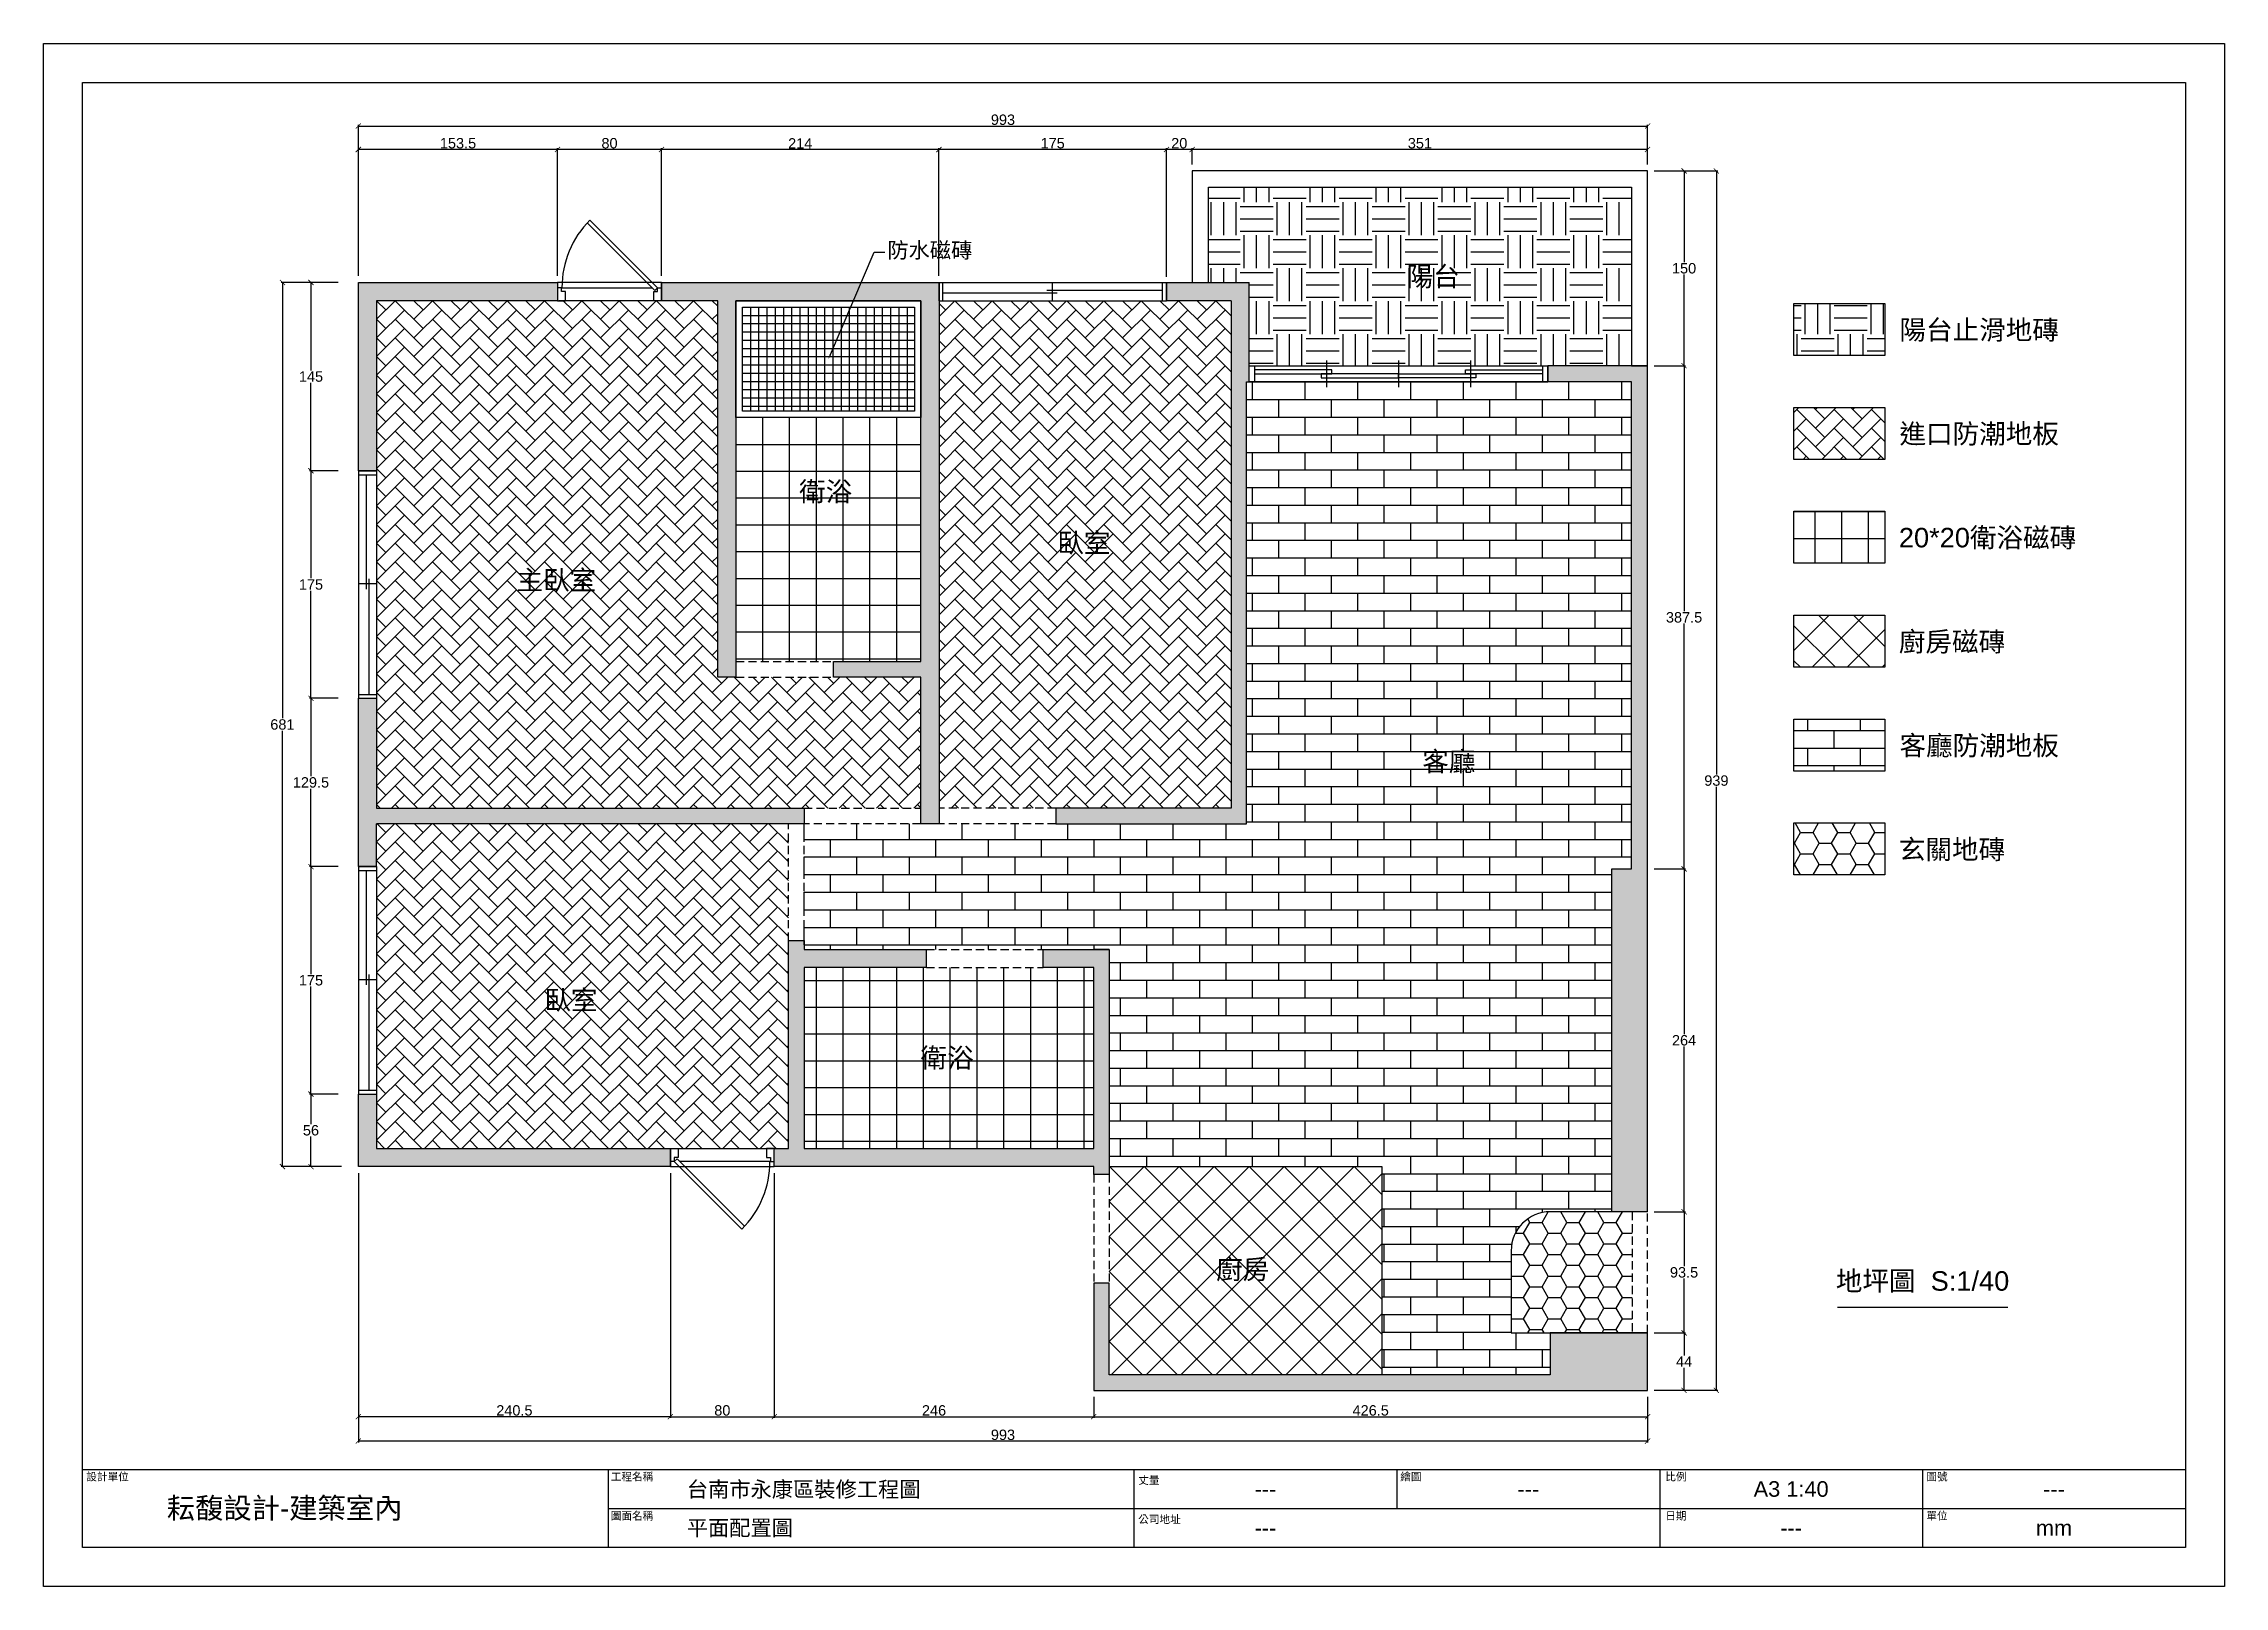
# Model space of a CAD drawing. Header units: millimetres. Extents: x -2628 to 3435, y -3699 to 2704.
# Drawn here: x 18 to 1698, y -3699 to -2511 of the extents above; entities that cross this region are included whole.
import ezdxf
from ezdxf import colors
from ezdxf.entities.mleader import LeaderData, LeaderLine
from ezdxf.enums import TextEntityAlignment as Align
from ezdxf.math import Vec2, Vec3

# ---------------------------------------------------------------- set-up
doc = ezdxf.new("R2010")
doc.units = ezdxf.units.MM
doc.header["$PDMODE"] = 35
doc.linetypes.add('HIDDEN', pattern=[9.525, 6.35, -3.175])
for name, color, linetype in [('03-結構牆', 253, 'Continuous'), ('05-窗線', 150, 'Continuous'), ('08-文字', 7, 'Continuous'), ('10-標註', 140, 'Continuous'), ('11-填充', 8, 'Continuous'), ('圖框', 255, 'Continuous'), ('填充線', 8, 'Continuous')]:
    doc.layers.add(name, color=color, linetype=linetype)
doc.layers.add('不出圖', color=235, linetype='Continuous', plot=False)
doc.styles.get("Standard").update_dxf_attribs({"font": 'arial.ttf'})
doc.dimstyles.new('ISO-40', dxfattribs={"dimscale": 0, "dimtxt": 8, "dimasz": 4, "dimexe": 1, "dimexo": 5, "dimgap": 0.68, "dimtad": 1, "dimtih": 1, "dimtoh": 1, "dimdec": 1, "dimrnd": 0.5, "dimdsep": 46, "dimtxsty": 'Standard', "dimblk": 'ARCHTICK', "dimcen": 2.5, "dimadec": 0, "dimazin": 0, "dimtfac": 1, "dimtdec": 1, "dimtmove": 1, "dimatfit": 3, "dimldrblk": 'ARCHTICK', "dimfxl": 15, "dimarcsym": 0})

msp = doc.modelspace()

# ---------------------------------------------------------------- texts
at = {"layer": '08-文字'}
for s, p in [('陽台', (1068.09, -2697.71)), ('衛浴', (600.03, -2863.42)), ('臥室', (798.97, -2902.88)), ('主臥室', (382.29, -2931.62)), ('客廳', (1080.12, -3071.2)), ('臥室', (403.84, -3254.91)), ('衛浴', (693.59, -3299.45)), ('廚房', (921.32, -3462.24))]:
    msp.add_text(s, height=15, dxfattribs=at).set_placement(p)
for s, p in [('陽台止滑地磚', (1509.14, -2731.09)), ('進口防潮地板', (1509.14, -2811.09)), ('20*20衛浴磁磚', (1515.57, -2891.09)), ('廚房磁磚', (1488.19, -2971.09)), ('客廳防潮地板', (1509.14, -3051.09)), ('玄關地磚', (1488.19, -3131.09)), ('地坪圖  S:1/40', (1465.54, -3463.5))]:
    msp.add_text(s, height=15, dxfattribs=at).set_placement(p, align=Align.MIDDLE)
at = {"layer": '圖框', "color": 7}
for s, p in [('設計單位', (50.94, -3617.52)), ('工程名稱', (454.98, -3617.52)), ('繪圖', (1063.16, -3617.52)), ('比例', (1267.35, -3617.52)), ('圖號', (1468.43, -3617.52)), ('丈量', (861.32, -3620.21)), ('圖面名稱', (454.98, -3647.65)), ('公司地址', (861.32, -3650.34)), ('日期', (1267.35, -3647.65)), ('單位', (1468.43, -3647.65))]:
    msp.add_text(s, height=6, dxfattribs=at).set_placement(p)
for s, p in [('台南市永康區裝修工程圖', (603.58, -3623.96)), ('---', (959.29, -3623.96)), ('---', (1161.79, -3623.96)), ('A3 1:40', (1364.29, -3623.96)), ('---', (1566.79, -3623.96)), ('平面配置圖', (554.4, -3653.96)), ('---', (959.29, -3653.96)), ('---', (1364.29, -3653.96)), ('mm', (1566.79, -3653.96))]:
    msp.add_text(s, height=12, dxfattribs=at).set_placement(p, align=Align.MIDDLE)
at = {"layer": '圖框', "color": 7, "insert": (203.7, -3639.63), "char_height": 16, "attachment_point": 5}
msp.add_mtext_dynamic_manual_height_columns('{\\fPMingLiU|b0|i0|c136|p18;耘馥設計-建築室內}', width=210.6993, gutter_width=18.5, heights=[0], dxfattribs=at)

# ---------------------------------------------------------------- blocks, each defined once
blk = doc.blocks.new('窗2片')
at = {"layer": '05-窗線'}
for p, q in [((0, 0), (0, -175.2)), ((0, 0), (14, 0)), ((14, 0), (14, -175.2)), ((0, -3), (14, -3)), ((6, -3), (6, -91.1)), ((8, -83.1), (8, -172.2)), ((14, -87.1), (0, -87.1)), ((0, -172.2), (14, -172.2)), ((0, -175.2), (14, -175.2))]:
    blk.add_line(p, q, dxfattribs=at)
blk = doc.blocks.new('窗_單開')
at = {"layer": '05-窗線'}
for p, q in [((74.9, -6.1), (22.8, 45.9)), ((24.9, 48.1), (77, -4)), ((80, 0), (0, 0)), ((0, 0), (0, -14)), ((80, 0), (80, -14)), ((80, -14), (1, -14)), ((3, -4), (72.8, -4)), ((77, -4), (74.9, -6.1))]:
    blk.add_line(p, q, dxfattribs=at)
for points in [[(0, -14), (6, -14), (6, -7), (3, -7), (3, -4), (0, -4), (0, -14)], [(80, -14), (74, -14), (74, -7), (77, -7), (77, -4), (80, -4), (80, -14)]]:
    blk.add_lwpolyline(points, dxfattribs=at)
blk.add_arc((77, -4), 73.7, 135, 180, dxfattribs=at)
blk = doc.blocks.new('窗230')
at = {"layer": '05-窗線'}
for p, q in [((0, 0), (230, 0)), ((4, 12.5), (4, 0)), ((226, 12.5), (226, 0)), ((230, 12.5), (230, 0))]:
    blk.add_line(p, q, dxfattribs=at)
at = {"layer": '05-窗線', "color": 4}
for p, q in [((59.5, 16.5), (59.5, -4)), ((115, 16.5), (115, -4)), ((170.5, 16.5), (170.5, -4))]:
    blk.add_line(p, q, dxfattribs=at)
at = {"layer": '05-窗線'}
blk.add_lwpolyline([(0, 12.5), (230, 12.5), (230, 0), (0, 0)], close=True, dxfattribs=at)
at = {"layer": '05-窗線', "color": 4}
for points in [[(4, 6.25), (63.5, 6.25), (63.5, 9.25), (4, 9.25), (4, 6.25)], [(55.5, 3.25), (115, 3.25), (115, 6.25), (55.5, 6.25), (55.5, 3.25)], [(174.5, 3.25), (115, 3.25), (115, 6.25), (174.5, 6.25), (174.5, 3.25)], [(226, 6.25), (166.5, 6.25), (166.5, 9.25), (226, 9.25), (226, 6.25)]]:
    blk.add_lwpolyline(points, dxfattribs=at)
blk = doc.blocks.new('_ArchTick')
at = {"color": 0, "linetype": 'ByBlock', "const_width": 0.15}
blk.add_lwpolyline([(-0.5, -0.5), (0.5, 0.5)], dxfattribs=at)
blk = doc.blocks.new('*D134')
at = {"layer": '10-標註', "color": 0, "lineweight": -2, "transparency": 16777216}
for p, q in [((902.8, -2604), (902.8, -2591.5)), ((1253.7, -2592.5), (902.8, -2592.5)), ((1253.7, -2604), (1253.7, -2591.5))]:
    blk.add_line(p, q, dxfattribs=at)
at = {"layer": 'Defpoints', "color": 0, "transparency": 16777216}
for p in [(902.8, -2592.5), (902.8, -2609), (1253.7, -2609)]:
    blk.add_point(p, dxfattribs=at)
at = {"layer": '10-標註', "color": 0, "lineweight": -2, "transparency": 16777216, "xscale": 4, "yscale": 4, "zscale": 4, "rotation": 180}
blk.add_blockref('_ArchTick', (902.8, -2592.5), dxfattribs=at)
at = {"layer": '10-標註', "color": 0, "lineweight": -2, "transparency": 16777216, "xscale": 4, "yscale": 4, "zscale": 4}
blk.add_blockref('_ArchTick', (1253.7, -2592.5), dxfattribs=at)
at = {"layer": '10-標註', "color": 0, "transparency": 16777216, "insert": (1078.3, -2587.7), "char_height": 8, "attachment_point": 5}
blk.add_mtext('351', dxfattribs=at)
blk = doc.blocks.new('*D135')
at = {"layer": '10-標註', "color": 0, "lineweight": -2, "transparency": 16777216}
for p, q in [((883, -2690.6), (883, -2591.5)), ((902.8, -2592.5), (883, -2592.5)), ((902.8, -2604), (902.8, -2591.5))]:
    blk.add_line(p, q, dxfattribs=at)
at = {"layer": 'Defpoints', "color": 0, "transparency": 16777216}
for p in [(883, -2592.5), (902.8, -2609), (883, -2695.6)]:
    blk.add_point(p, dxfattribs=at)
at = {"layer": '10-標註', "color": 0, "lineweight": -2, "transparency": 16777216, "xscale": 4, "yscale": 4, "zscale": 4, "rotation": 180}
blk.add_blockref('_ArchTick', (883, -2592.5), dxfattribs=at)
at = {"layer": '10-標註', "color": 0, "lineweight": -2, "transparency": 16777216, "xscale": 4, "yscale": 4, "zscale": 4}
blk.add_blockref('_ArchTick', (902.8, -2592.5), dxfattribs=at)
at = {"layer": '10-標註', "color": 0, "transparency": 16777216, "insert": (892.9, -2587.7), "char_height": 8, "attachment_point": 5}
blk.add_mtext('20', dxfattribs=at)
blk = doc.blocks.new('*D136')
at = {"layer": '10-標註', "color": 0, "lineweight": -2, "transparency": 16777216}
for p, q in [((707.8, -2689.9), (707.8, -2591.5)), ((883, -2592.5), (707.8, -2592.5)), ((883, -2690.6), (883, -2591.5))]:
    blk.add_line(p, q, dxfattribs=at)
at = {"layer": 'Defpoints', "color": 0, "transparency": 16777216}
for p in [(707.8, -2592.5), (707.8, -2694.9), (883, -2695.6)]:
    blk.add_point(p, dxfattribs=at)
at = {"layer": '10-標註', "color": 0, "lineweight": -2, "transparency": 16777216, "xscale": 4, "yscale": 4, "zscale": 4, "rotation": 180}
blk.add_blockref('_ArchTick', (707.8, -2592.5), dxfattribs=at)
at = {"layer": '10-標註', "color": 0, "lineweight": -2, "transparency": 16777216, "xscale": 4, "yscale": 4, "zscale": 4}
blk.add_blockref('_ArchTick', (883, -2592.5), dxfattribs=at)
at = {"layer": '10-標註', "color": 0, "transparency": 16777216, "insert": (795.4, -2587.7), "char_height": 8, "attachment_point": 5}
blk.add_mtext('175', dxfattribs=at)
blk = doc.blocks.new('*D137')
at = {"layer": '10-標註', "color": 0, "lineweight": -2, "transparency": 16777216}
for p, q in [((494, -2689.9), (494, -2591.5)), ((707.8, -2592.5), (494, -2592.5)), ((707.8, -2689.9), (707.8, -2591.5))]:
    blk.add_line(p, q, dxfattribs=at)
at = {"layer": 'Defpoints', "color": 0, "transparency": 16777216}
for p in [(494, -2592.5), (494, -2694.9), (707.8, -2694.9)]:
    blk.add_point(p, dxfattribs=at)
at = {"layer": '10-標註', "color": 0, "lineweight": -2, "transparency": 16777216, "xscale": 4, "yscale": 4, "zscale": 4, "rotation": 180}
blk.add_blockref('_ArchTick', (494, -2592.5), dxfattribs=at)
at = {"layer": '10-標註', "color": 0, "lineweight": -2, "transparency": 16777216, "xscale": 4, "yscale": 4, "zscale": 4}
blk.add_blockref('_ArchTick', (707.8, -2592.5), dxfattribs=at)
at = {"layer": '10-標註', "color": 0, "transparency": 16777216, "insert": (600.9, -2587.8), "char_height": 8, "attachment_point": 5}
blk.add_mtext('214', dxfattribs=at)
blk = doc.blocks.new('*D138')
at = {"layer": '10-標註', "color": 0, "lineweight": -2, "transparency": 16777216}
for p, q in [((414, -2689.9), (414, -2591.5)), ((494, -2592.5), (414, -2592.5)), ((494, -2689.9), (494, -2591.5))]:
    blk.add_line(p, q, dxfattribs=at)
at = {"layer": 'Defpoints', "color": 0, "transparency": 16777216}
for p in [(414, -2592.5), (414, -2694.9), (494, -2694.9)]:
    blk.add_point(p, dxfattribs=at)
at = {"layer": '10-標註', "color": 0, "lineweight": -2, "transparency": 16777216, "xscale": 4, "yscale": 4, "zscale": 4, "rotation": 180}
blk.add_blockref('_ArchTick', (414, -2592.5), dxfattribs=at)
at = {"layer": '10-標註', "color": 0, "lineweight": -2, "transparency": 16777216, "xscale": 4, "yscale": 4, "zscale": 4}
blk.add_blockref('_ArchTick', (494, -2592.5), dxfattribs=at)
at = {"layer": '10-標註', "color": 0, "transparency": 16777216, "insert": (454, -2587.7), "char_height": 8, "attachment_point": 5}
blk.add_mtext('80', dxfattribs=at)
blk = doc.blocks.new('*D139')
at = {"layer": '10-標註', "color": 0, "lineweight": -2, "transparency": 16777216}
for p, q in [((260.5, -2689.9), (260.5, -2591.5)), ((414, -2592.5), (260.5, -2592.5)), ((414, -2689.9), (414, -2591.5))]:
    blk.add_line(p, q, dxfattribs=at)
at = {"layer": 'Defpoints', "color": 0, "transparency": 16777216}
for p in [(260.5, -2592.5), (260.5, -2694.9), (414, -2694.9)]:
    blk.add_point(p, dxfattribs=at)
at = {"layer": '10-標註', "color": 0, "lineweight": -2, "transparency": 16777216, "xscale": 4, "yscale": 4, "zscale": 4, "rotation": 180}
blk.add_blockref('_ArchTick', (260.5, -2592.5), dxfattribs=at)
at = {"layer": '10-標註', "color": 0, "lineweight": -2, "transparency": 16777216, "xscale": 4, "yscale": 4, "zscale": 4}
blk.add_blockref('_ArchTick', (414, -2592.5), dxfattribs=at)
at = {"layer": '10-標註', "color": 0, "transparency": 16777216, "insert": (337.3, -2587.7), "char_height": 8, "attachment_point": 5}
blk.add_mtext('153.5', dxfattribs=at)
blk = doc.blocks.new('*D141')
at = {"layer": '10-標註', "color": 0, "lineweight": -2, "transparency": 16777216}
for p, q in [((245, -2694.9), (223, -2694.9)), ((224, -2694.9), (224, -2762.6)), ((224, -2839.9), (224, -2772.2)), ((245, -2839.9), (223, -2839.9))]:
    blk.add_line(p, q, dxfattribs=at)
at = {"layer": 'Defpoints', "color": 0, "transparency": 16777216}
for p in [(250, -2694.9), (224, -2839.9), (250, -2839.9)]:
    blk.add_point(p, dxfattribs=at)
at = {"layer": '10-標註', "color": 0, "lineweight": -2, "transparency": 16777216, "xscale": 4, "yscale": 4, "zscale": 4}
for p, rotation in [((224, -2694.9), 90), ((224, -2839.9), 270)]:
    blk.add_blockref('_ArchTick', p, dxfattribs=dict(at, rotation=rotation))
at = {"layer": '10-標註', "color": 0, "transparency": 16777216, "insert": (224, -2767.4), "char_height": 8, "attachment_point": 5}
blk.add_mtext('145', dxfattribs=at)
blk = doc.blocks.new('*D142')
at = {"layer": '10-標註', "color": 0, "lineweight": -2, "transparency": 16777216}
for p, q in [((245, -2839.9), (223, -2839.9)), ((224, -2839.9), (224, -2922.7)), ((224, -3015.1), (224, -2932.3)), ((245, -3015.1), (223, -3015.1))]:
    blk.add_line(p, q, dxfattribs=at)
at = {"layer": 'Defpoints', "color": 0, "transparency": 16777216}
for p in [(250, -2839.9), (224, -3015.1), (250, -3015.1)]:
    blk.add_point(p, dxfattribs=at)
at = {"layer": '10-標註', "color": 0, "lineweight": -2, "transparency": 16777216, "xscale": 4, "yscale": 4, "zscale": 4}
for p, rotation in [((224, -2839.9), 90), ((224, -3015.1), 270)]:
    blk.add_blockref('_ArchTick', p, dxfattribs=dict(at, rotation=rotation))
at = {"layer": '10-標註', "color": 0, "transparency": 16777216, "insert": (224, -2927.5), "char_height": 8, "attachment_point": 5}
blk.add_mtext('175', dxfattribs=at)
blk = doc.blocks.new('*D143')
at = {"layer": '10-標註', "color": 0, "lineweight": -2, "transparency": 16777216}
for p, q in [((245, -3015.1), (223, -3015.1)), ((224, -3015.1), (224, -3075.1)), ((224, -3144.7), (224, -3084.7)), ((245, -3144.7), (223, -3144.7))]:
    blk.add_line(p, q, dxfattribs=at)
at = {"layer": 'Defpoints', "color": 0, "transparency": 16777216}
for p in [(250, -3015.1), (224, -3144.7), (250, -3144.7)]:
    blk.add_point(p, dxfattribs=at)
at = {"layer": '10-標註', "color": 0, "lineweight": -2, "transparency": 16777216, "xscale": 4, "yscale": 4, "zscale": 4}
for p, rotation in [((224, -3015.1), 90), ((224, -3144.7), 270)]:
    blk.add_blockref('_ArchTick', p, dxfattribs=dict(at, rotation=rotation))
at = {"layer": '10-標註', "color": 0, "transparency": 16777216, "insert": (224, -3079.9), "char_height": 8, "attachment_point": 5}
blk.add_mtext('129.5', dxfattribs=at)
blk = doc.blocks.new('*D144')
at = {"layer": '10-標註', "color": 0, "lineweight": -2, "transparency": 16777216}
for p, q in [((245, -3144.7), (223, -3144.7)), ((224, -3144.7), (224, -3227.5)), ((224, -3319.9), (224, -3237.1)), ((245, -3319.9), (223, -3319.9))]:
    blk.add_line(p, q, dxfattribs=at)
at = {"layer": 'Defpoints', "color": 0, "transparency": 16777216}
for p in [(250, -3144.7), (224, -3319.9), (250, -3319.9)]:
    blk.add_point(p, dxfattribs=at)
at = {"layer": '10-標註', "color": 0, "lineweight": -2, "transparency": 16777216, "xscale": 4, "yscale": 4, "zscale": 4}
for p, rotation in [((224, -3144.7), 90), ((224, -3319.9), 270)]:
    blk.add_blockref('_ArchTick', p, dxfattribs=dict(at, rotation=rotation))
at = {"layer": '10-標註', "color": 0, "transparency": 16777216, "insert": (224, -3232.3), "char_height": 8, "attachment_point": 5}
blk.add_mtext('175', dxfattribs=at)
blk = doc.blocks.new('*D145')
at = {"layer": '10-標註', "color": 0, "lineweight": -2, "transparency": 16777216}
for p, q in [((245, -3319.9), (223, -3319.9)), ((224, -3319.9), (224, -3343)), ((224, -3375.7), (224, -3352.6)), ((247.5, -3375.7), (223, -3375.7))]:
    blk.add_line(p, q, dxfattribs=at)
at = {"layer": 'Defpoints', "color": 0, "transparency": 16777216}
for p in [(250, -3319.9), (224, -3375.7), (252.5, -3375.7)]:
    blk.add_point(p, dxfattribs=at)
at = {"layer": '10-標註', "color": 0, "lineweight": -2, "transparency": 16777216, "xscale": 4, "yscale": 4, "zscale": 4}
for p, rotation in [((224, -3319.9), 90), ((224, -3375.7), 270)]:
    blk.add_blockref('_ArchTick', p, dxfattribs=dict(at, rotation=rotation))
at = {"layer": '10-標註', "color": 0, "transparency": 16777216, "insert": (224, -3347.8), "char_height": 8, "attachment_point": 5}
blk.add_mtext('56', dxfattribs=at)
blk = doc.blocks.new('*D149')
at = {"layer": '10-標註', "color": 0, "lineweight": -2, "transparency": 16777216}
for p, q in [((1258.7, -2609), (1307.7, -2609)), ((1306.7, -2609), (1306.7, -3073.7)), ((1306.7, -3548), (1306.7, -3083.3)), ((1258.7, -3548), (1307.7, -3548))]:
    blk.add_line(p, q, dxfattribs=at)
at = {"layer": 'Defpoints', "color": 0, "transparency": 16777216}
for p in [(1253.7, -2609), (1253.7, -3548), (1306.7, -3548)]:
    blk.add_point(p, dxfattribs=at)
at = {"layer": '10-標註', "color": 0, "lineweight": -2, "transparency": 16777216, "xscale": 4, "yscale": 4, "zscale": 4}
for p, rotation in [((1306.7, -2609), 90), ((1306.7, -3548), 270)]:
    blk.add_blockref('_ArchTick', p, dxfattribs=dict(at, rotation=rotation))
at = {"layer": '10-標註', "color": 0, "transparency": 16777216, "insert": (1306.7, -3078.5), "char_height": 8, "attachment_point": 5}
blk.add_mtext('939', dxfattribs=at)
blk = doc.blocks.new('*D150')
at = {"layer": '10-標註', "color": 0, "lineweight": -2, "transparency": 16777216}
for p, q in [((260.5, -2689.9), (260.5, -2573.4)), ((260.5, -2574.4), (1253.7, -2574.4)), ((1253.7, -2604), (1253.7, -2573.4))]:
    blk.add_line(p, q, dxfattribs=at)
at = {"layer": 'Defpoints', "color": 0, "transparency": 16777216}
for p in [(1253.7, -2574.4), (1253.7, -2609), (260.5, -2694.9)]:
    blk.add_point(p, dxfattribs=at)
at = {"layer": '10-標註', "color": 0, "lineweight": -2, "transparency": 16777216, "xscale": 4, "yscale": 4, "zscale": 4, "rotation": 180}
blk.add_blockref('_ArchTick', (260.5, -2574.4), dxfattribs=at)
at = {"layer": '10-標註', "color": 0, "lineweight": -2, "transparency": 16777216, "xscale": 4, "yscale": 4, "zscale": 4}
blk.add_blockref('_ArchTick', (1253.7, -2574.4), dxfattribs=at)
at = {"layer": '10-標註', "color": 0, "transparency": 16777216, "insert": (757.1, -2569.6), "char_height": 8, "attachment_point": 5}
blk.add_mtext('993', dxfattribs=at)
blk = doc.blocks.new('*D151')
at = {"layer": '10-標註', "color": 0, "lineweight": -2, "transparency": 16777216}
for p, q in [((1258.7, -2609), (1282.8, -2609)), ((1281.8, -2609), (1281.8, -2679.2)), ((1281.8, -2759), (1281.8, -2688.8)), ((1258.7, -2759), (1282.8, -2759))]:
    blk.add_line(p, q, dxfattribs=at)
at = {"layer": 'Defpoints', "color": 0, "transparency": 16777216}
for p in [(1253.7, -2609), (1253.7, -2759), (1281.8, -2759)]:
    blk.add_point(p, dxfattribs=at)
at = {"layer": '10-標註', "color": 0, "lineweight": -2, "transparency": 16777216, "xscale": 4, "yscale": 4, "zscale": 4}
for p, rotation in [((1281.8, -2609), 90), ((1281.8, -2759), 270)]:
    blk.add_blockref('_ArchTick', p, dxfattribs=dict(at, rotation=rotation))
at = {"layer": '10-標註', "color": 0, "transparency": 16777216, "insert": (1281.8, -2684), "char_height": 8, "attachment_point": 5}
blk.add_mtext('150', dxfattribs=at)
blk = doc.blocks.new('*D152')
at = {"layer": '10-標註', "color": 0, "lineweight": -2, "transparency": 16777216}
for p, q in [((1258.7, -2759), (1282.8, -2759)), ((1281.8, -2759), (1281.8, -2948)), ((1281.8, -3146.5), (1281.8, -2957.5)), ((1258.7, -3146.5), (1282.8, -3146.5))]:
    blk.add_line(p, q, dxfattribs=at)
at = {"layer": 'Defpoints', "color": 0, "transparency": 16777216}
for p in [(1253.7, -2759), (1253.7, -3146.5), (1281.8, -3146.5)]:
    blk.add_point(p, dxfattribs=at)
at = {"layer": '10-標註', "color": 0, "lineweight": -2, "transparency": 16777216, "xscale": 4, "yscale": 4, "zscale": 4}
for p, rotation in [((1281.8, -2759), 90), ((1281.8, -3146.5), 270)]:
    blk.add_blockref('_ArchTick', p, dxfattribs=dict(at, rotation=rotation))
at = {"layer": '10-標註', "color": 0, "transparency": 16777216, "insert": (1281.8, -2952.8), "char_height": 8, "attachment_point": 5}
blk.add_mtext('387.5', dxfattribs=at)
blk = doc.blocks.new('*D153')
at = {"layer": '10-標註', "color": 0, "lineweight": -2, "transparency": 16777216}
for p, q in [((1258.7, -3146.5), (1282.8, -3146.5)), ((1281.8, -3146.5), (1281.8, -3273.7)), ((1281.8, -3410.5), (1281.8, -3283.3)), ((1258.7, -3410.5), (1282.8, -3410.5))]:
    blk.add_line(p, q, dxfattribs=at)
at = {"layer": 'Defpoints', "color": 0, "transparency": 16777216}
for p in [(1253.7, -3146.5), (1253.7, -3410.5), (1281.8, -3410.5)]:
    blk.add_point(p, dxfattribs=at)
at = {"layer": '10-標註', "color": 0, "lineweight": -2, "transparency": 16777216, "xscale": 4, "yscale": 4, "zscale": 4}
for p, rotation in [((1281.8, -3146.5), 90), ((1281.8, -3410.5), 270)]:
    blk.add_blockref('_ArchTick', p, dxfattribs=dict(at, rotation=rotation))
at = {"layer": '10-標註', "color": 0, "transparency": 16777216, "insert": (1281.8, -3278.5), "char_height": 8, "attachment_point": 5}
blk.add_mtext('264', dxfattribs=at)
blk = doc.blocks.new('*D154')
at = {"layer": '10-標註', "color": 0, "lineweight": -2, "transparency": 16777216}
for p, q in [((1258.7, -3410.5), (1282.8, -3410.5)), ((1281.8, -3410.5), (1281.8, -3452.4)), ((1281.8, -3503.8), (1281.8, -3461.9)), ((1258.7, -3503.8), (1282.8, -3503.8))]:
    blk.add_line(p, q, dxfattribs=at)
at = {"layer": 'Defpoints', "color": 0, "transparency": 16777216}
for p in [(1253.7, -3410.5), (1253.7, -3503.8), (1281.8, -3503.8)]:
    blk.add_point(p, dxfattribs=at)
at = {"layer": '10-標註', "color": 0, "lineweight": -2, "transparency": 16777216, "xscale": 4, "yscale": 4, "zscale": 4}
for p, rotation in [((1281.8, -3410.5), 90), ((1281.8, -3503.8), 270)]:
    blk.add_blockref('_ArchTick', p, dxfattribs=dict(at, rotation=rotation))
at = {"layer": '10-標註', "color": 0, "transparency": 16777216, "insert": (1281.8, -3457.2), "char_height": 8, "attachment_point": 5}
blk.add_mtext('93.5', dxfattribs=at)
blk = doc.blocks.new('*D155')
at = {"layer": '10-標註', "color": 0, "lineweight": -2, "transparency": 16777216}
for p, q in [((1258.7, -3503.8), (1282.8, -3503.8)), ((1281.8, -3503.8), (1281.8, -3521.2)), ((1281.8, -3548), (1281.8, -3530.6)), ((1258.7, -3548), (1282.8, -3548))]:
    blk.add_line(p, q, dxfattribs=at)
at = {"layer": 'Defpoints', "color": 0, "transparency": 16777216}
for p in [(1253.7, -3503.8), (1253.7, -3548), (1281.8, -3548)]:
    blk.add_point(p, dxfattribs=at)
at = {"layer": '10-標註', "color": 0, "lineweight": -2, "transparency": 16777216, "xscale": 4, "yscale": 4, "zscale": 4}
for p, rotation in [((1281.8, -3503.8), 90), ((1281.8, -3548), 270)]:
    blk.add_blockref('_ArchTick', p, dxfattribs=dict(at, rotation=rotation))
at = {"layer": '10-標註', "color": 0, "transparency": 16777216, "insert": (1281.8, -3525.9), "char_height": 8, "attachment_point": 5}
blk.add_mtext('44', dxfattribs=at)
blk = doc.blocks.new('*D156')
at = {"layer": '10-標註', "color": 0, "lineweight": -2, "transparency": 16777216}
for p, q in [((245, -2694.9), (201, -2694.9)), ((202, -2694.9), (202, -3030.5)), ((202, -3375.7), (202, -3040.1)), ((247.5, -3375.7), (201, -3375.7))]:
    blk.add_line(p, q, dxfattribs=at)
at = {"layer": 'Defpoints', "color": 0, "transparency": 16777216}
for p in [(250, -2694.9), (202, -3375.7), (252.5, -3375.7)]:
    blk.add_point(p, dxfattribs=at)
at = {"layer": '10-標註', "color": 0, "lineweight": -2, "transparency": 16777216, "xscale": 4, "yscale": 4, "zscale": 4}
for p, rotation in [((202, -2694.9), 90), ((202, -3375.7), 270)]:
    blk.add_blockref('_ArchTick', p, dxfattribs=dict(at, rotation=rotation))
at = {"layer": '10-標註', "color": 0, "transparency": 16777216, "insert": (202, -3035.3), "char_height": 8, "attachment_point": 5}
blk.add_mtext('681', dxfattribs=at)
blk = doc.blocks.new('*D157')
at = {"layer": '10-標註', "color": 0, "lineweight": -2, "transparency": 16777216}
for p, q in [((827, -3553), (827, -3569.3)), ((1253.7, -3553), (1253.7, -3569.3)), ((827, -3568.3), (1253.7, -3568.3))]:
    blk.add_line(p, q, dxfattribs=at)
at = {"layer": 'Defpoints', "color": 0, "transparency": 16777216}
for p in [(827, -3548), (1253.7, -3548), (1253.7, -3568.3)]:
    blk.add_point(p, dxfattribs=at)
at = {"layer": '10-標註', "color": 0, "lineweight": -2, "transparency": 16777216, "xscale": 4, "yscale": 4, "zscale": 4, "rotation": 180}
blk.add_blockref('_ArchTick', (827, -3568.3), dxfattribs=at)
at = {"layer": '10-標註', "color": 0, "lineweight": -2, "transparency": 16777216, "xscale": 4, "yscale": 4, "zscale": 4}
blk.add_blockref('_ArchTick', (1253.7, -3568.3), dxfattribs=at)
at = {"layer": '10-標註', "color": 0, "transparency": 16777216, "insert": (1040.4, -3563.5), "char_height": 8, "attachment_point": 5}
blk.add_mtext('426.5', dxfattribs=at)
blk = doc.blocks.new('*D158')
at = {"layer": '10-標註', "color": 0, "lineweight": -2, "transparency": 16777216}
for p, q in [((260.5, -3385.9), (260.5, -3588.1)), ((1253.7, -3553), (1253.7, -3588.1)), ((1253.7, -3587.1), (260.5, -3587.1))]:
    blk.add_line(p, q, dxfattribs=at)
at = {"layer": 'Defpoints', "color": 0, "transparency": 16777216}
for p in [(260.5, -3380.9), (1253.7, -3548), (260.5, -3587.1)]:
    blk.add_point(p, dxfattribs=at)
at = {"layer": '10-標註', "color": 0, "lineweight": -2, "transparency": 16777216, "xscale": 4, "yscale": 4, "zscale": 4, "rotation": 180}
blk.add_blockref('_ArchTick', (260.5, -3587.1), dxfattribs=at)
at = {"layer": '10-標註', "color": 0, "lineweight": -2, "transparency": 16777216, "xscale": 4, "yscale": 4, "zscale": 4}
blk.add_blockref('_ArchTick', (1253.7, -3587.1), dxfattribs=at)
at = {"layer": '10-標註', "color": 0, "transparency": 16777216, "insert": (757.1, -3582.3), "char_height": 8, "attachment_point": 5}
blk.add_mtext('993', dxfattribs=at)
blk = doc.blocks.new('*D159')
at = {"layer": '10-標註', "color": 0, "lineweight": -2, "transparency": 16777216}
for p, q in [((500.9, -3380.7), (500.9, -3569.3)), ((580.9, -3380.7), (580.9, -3569.3)), ((500.9, -3568.3), (580.9, -3568.3))]:
    blk.add_line(p, q, dxfattribs=at)
at = {"layer": 'Defpoints', "color": 0, "transparency": 16777216}
for p in [(500.9, -3375.7), (580.9, -3375.7), (580.9, -3568.3)]:
    blk.add_point(p, dxfattribs=at)
at = {"layer": '10-標註', "color": 0, "lineweight": -2, "transparency": 16777216, "xscale": 4, "yscale": 4, "zscale": 4, "rotation": 180}
blk.add_blockref('_ArchTick', (500.9, -3568.3), dxfattribs=at)
at = {"layer": '10-標註', "color": 0, "lineweight": -2, "transparency": 16777216, "xscale": 4, "yscale": 4, "zscale": 4}
blk.add_blockref('_ArchTick', (580.9, -3568.3), dxfattribs=at)
at = {"layer": '10-標註', "color": 0, "transparency": 16777216, "insert": (540.9, -3563.5), "char_height": 8, "attachment_point": 5}
blk.add_mtext('80', dxfattribs=at)
blk = doc.blocks.new('*D160')
at = {"layer": '10-標註', "color": 0, "lineweight": -2, "transparency": 16777216}
for p, q in [((260.5, -3380.7), (260.5, -3569.3)), ((500.9, -3380.7), (500.9, -3569.3)), ((500.9, -3568.3), (260.5, -3568.3))]:
    blk.add_line(p, q, dxfattribs=at)
at = {"layer": 'Defpoints', "color": 0, "transparency": 16777216}
for p in [(260.5, -3375.7), (500.9, -3375.7), (260.5, -3568.3)]:
    blk.add_point(p, dxfattribs=at)
at = {"layer": '10-標註', "color": 0, "lineweight": -2, "transparency": 16777216, "xscale": 4, "yscale": 4, "zscale": 4, "rotation": 180}
blk.add_blockref('_ArchTick', (260.5, -3568.3), dxfattribs=at)
at = {"layer": '10-標註', "color": 0, "lineweight": -2, "transparency": 16777216, "xscale": 4, "yscale": 4, "zscale": 4}
blk.add_blockref('_ArchTick', (500.9, -3568.3), dxfattribs=at)
at = {"layer": '10-標註', "color": 0, "transparency": 16777216, "insert": (380.7, -3563.5), "char_height": 8, "attachment_point": 5}
blk.add_mtext('240.5', dxfattribs=at)
blk = doc.blocks.new('*D161')
at = {"layer": '10-標註', "color": 0, "lineweight": -2, "transparency": 16777216}
for p, q in [((580.9, -3380.7), (580.9, -3569.3)), ((580.9, -3568.3), (827, -3568.3)), ((827, -3565.8), (827, -3567.3))]:
    blk.add_line(p, q, dxfattribs=at)
at = {"layer": 'Defpoints', "color": 0, "transparency": 16777216}
for p in [(580.9, -3375.7), (827, -3568.3), (827, -3570.8)]:
    blk.add_point(p, dxfattribs=at)
at = {"layer": '10-標註', "color": 0, "lineweight": -2, "transparency": 16777216, "xscale": 4, "yscale": 4, "zscale": 4, "rotation": 180}
blk.add_blockref('_ArchTick', (580.9, -3568.3), dxfattribs=at)
at = {"layer": '10-標註', "color": 0, "lineweight": -2, "transparency": 16777216, "xscale": 4, "yscale": 4, "zscale": 4}
blk.add_blockref('_ArchTick', (827, -3568.3), dxfattribs=at)
at = {"layer": '10-標註', "color": 0, "transparency": 16777216, "insert": (704, -3563.5), "char_height": 8, "attachment_point": 5}
blk.add_mtext('246', dxfattribs=at)

# ---------------------------------------------------------------- dimensions: what is measured, and where the dimension line sits
at = {"layer": '10-標註'}
for base, p1, p2, picture, middle in [((1253.73, -2574.38), (260.53, -2694.91), (1253.73, -2609.01), '*D150', (757.13, -2569.62)), ((260.53, -2592.5), (414.03, -2694.91), (260.53, -2694.91), '*D139', (337.28, -2587.73)), ((414.03, -2592.5), (494.03, -2694.91), (414.03, -2694.91), '*D138', (454.03, -2587.73)), ((494.03, -2592.5), (707.83, -2694.91), (494.03, -2694.91), '*D137', (600.93, -2587.8)), ((707.83, -2592.5), (883.03, -2695.61), (707.83, -2694.91), '*D136', (795.43, -2587.73)), ((883.03, -2592.5), (902.83, -2609.01), (883.03, -2695.61), '*D135', (892.93, -2587.73)), ((902.83, -2592.5), (1253.73, -2609.01), (902.83, -2609.01), '*D134', (1078.28, -2587.73)), ((260.53, -3568.25), (500.89, -3375.71), (260.53, -3375.71), '*D160', (380.71, -3563.49)), ((580.89, -3568.25), (500.89, -3375.71), (580.89, -3375.71), '*D159', (540.89, -3563.49)), ((827.03, -3568.25), (580.89, -3375.71), (827.03, -3570.75), '*D161', (703.96, -3563.49)), ((260.53, -3587.08), (1253.73, -3548.01), (260.53, -3380.92), '*D158', (757.13, -3582.31)), ((1253.73, -3568.25), (827.03, -3548.01), (1253.73, -3548.01), '*D157', (1040.38, -3563.49))]:
    dim = msp.add_linear_dim(base=base, p1=p1, p2=p2, dimstyle='ISO-40', override={"dimscale": 1}, dxfattribs=at)
    dim.commit()
    dim.dimension.update_dxf_attribs({"geometry": picture, "text_midpoint": middle})
for base, p1, p2, picture, middle in [((1306.73, -3548.01), (1253.73, -2609.01), (1253.73, -3548.01), '*D149', (1306.73, -3078.51)), ((1281.75, -2759.01), (1253.73, -2609.01), (1253.73, -2759.01), '*D151', (1281.75, -2684.01)), ((202.01, -3375.71), (250.04, -2694.91), (252.54, -3375.71), '*D156', (202.01, -3035.31)), ((224.03, -2839.91), (250.04, -2694.91), (250.04, -2839.91), '*D141', (224.03, -2767.41)), ((1281.75, -3146.51), (1253.73, -2759.01), (1253.73, -3146.51), '*D152', (1281.75, -2952.76)), ((224.03, -3015.11), (250.04, -2839.91), (250.04, -3015.11), '*D142', (224.03, -2927.51)), ((224.03, -3144.71), (250.04, -3015.11), (250.04, -3144.71), '*D143', (224.03, -3079.91)), ((224.03, -3319.91), (250.04, -3144.71), (250.04, -3319.91), '*D144', (224.03, -3232.31)), ((1281.75, -3410.51), (1253.73, -3146.51), (1253.73, -3410.51), '*D153', (1281.75, -3278.51)), ((224.03, -3375.71), (250.04, -3319.91), (252.54, -3375.71), '*D145', (224.03, -3347.81)), ((1281.75, -3503.81), (1253.73, -3410.51), (1253.73, -3503.81), '*D154', (1281.75, -3457.16)), ((1281.75, -3548.01), (1253.73, -3503.81), (1253.73, -3548.01), '*D155', (1281.75, -3525.91))]:
    dim = msp.add_linear_dim(base=base, p1=p1, p2=p2, angle=90, dimstyle='ISO-40', override={"dimscale": 1}, dxfattribs=at)
    dim.commit()
    dim.dimension.update_dxf_attribs({"geometry": picture, "text_midpoint": middle})

# ---------------------------------------------------------------- hatches: boundary and pattern name
at = {"layer": '11-填充'}
h = msp.add_hatch(color=8, dxfattribs=at)
h.dxf.hatch_style = 1
h.paths.add_polyline_path([(500.89, -3361.71), (274.53, -3361.71), (274.53, -3319.91), (260.53, -3319.91), (260.53, -3375.71), (500.89, -3375.71)])
h.paths.add_polyline_path([(707.83, -2753.91), (693.83, -2753.91), (693.83, -2986.71), (626.43, -2986.71), (626.43, -2998.71), (693.83, -2998.71), (693.83, -3099.71), (693.83, -3111.71), (707.83, -3111.71)])
h.paths.add_polyline_path([(944.83, -2771.51), (946.83, -2771.51), (946.83, -2759.01), (946.83, -2694.91), (915.33, -2694.91), (902.83, -2694.91), (883.03, -2694.91), (883.03, -2708.91), (932.83, -2708.91), (932.83, -3099.71), (797.83, -3099.71), (797.83, -3111.71), (944.83, -3111.71), (944.83, -3076.51)])
h.paths.add_polyline_path([(1253.73, -2759.01), (1241.23, -2759.01), (1176.83, -2759.01), (1176.83, -2771.51), (1241.23, -2771.51), (1241.23, -2774.01), (1241.23, -2847.01), (1241.23, -2920.01), (1241.23, -2998.01), (1241.23, -3076.51), (1241.23, -3146.51), (1226.03, -3146.51), (1226.03, -3410.51), (1253.73, -3410.51)])
h.paths.add_polyline_path([(1253.73, -3503.81), (1239.73, -3503.81), (1178.63, -3503.81), (1178.63, -3536.01), (839.03, -3536.01), (839.03, -3465.51), (827.03, -3465.51), (827.03, -3548.01), (1253.73, -3548.01)])
h.paths.add_polyline_path([(707.83, -2694.91), (494.03, -2694.91), (494.03, -2708.91), (537.43, -2708.91), (537.43, -2753.91), (551.43, -2753.91), (551.43, -2708.91), (693.83, -2708.91), (693.83, -2753.91), (707.83, -2753.91)])
h.paths.add_polyline_path([(551.43, -2753.91), (537.43, -2753.91), (537.43, -2998.71), (551.43, -2998.71), (551.43, -2986.71)])
h = msp.add_hatch(color=8, dxfattribs=at)
h.dxf.hatch_style = 1
h.paths.add_polyline_path([(274.53, -2708.91), (414.03, -2708.91), (414.03, -2694.91), (260.53, -2694.91), (260.53, -2839.91), (274.53, -2839.91)])
h = msp.add_hatch(color=8, dxfattribs=at)
h.dxf.hatch_style = 1
h.paths.add_polyline_path([(603.83, -3099.71), (274.53, -3099.71), (274.53, -3015.11), (260.53, -3015.11), (260.53, -3144.71), (274.53, -3144.71), (274.53, -3111.71), (603.83, -3111.71)])
h.paths.add_polyline_path([(698.07, -3208.41), (603.83, -3208.41), (603.83, -3201.71), (591.83, -3201.71), (591.83, -3222.41), (591.83, -3361.71), (580.89, -3361.71), (580.89, -3375.71), (827.03, -3375.71), (827.03, -3381.71), (839.03, -3381.71), (839.03, -3208.41), (788.07, -3208.41), (788.07, -3222.41), (827.03, -3222.41), (827.03, -3361.71), (603.83, -3361.71), (603.83, -3222.41), (698.07, -3222.41)])
at = {"layer": '填充線'}
h = msp.add_hatch(dxfattribs=at)
h.set_pattern_fill('EARTH', color=256, scale=4)
h.set_pattern_definition([(0, (2e-12, -2376), (25.4, 25.4), [25.4, -25.4]), (0, (2e-12, -2366.475), (25.4, 25.4), [25.4, -25.4]), (0, (2e-12, -2356.95), (25.4, 25.4), [25.4, -25.4]), (90, (3.175, -2353.775), (-25.4, 25.4), [25.4, -25.4]), (90, (12.7, -2353.775), (-25.4, 25.4), [25.4, -25.4]), (90, (22.225, -2353.775), (-25.4, 25.4), [25.4, -25.4])])
h.paths.add_polyline_path([(932.83, -2621.51), (915.33, -2621.51), (915.33, -2694.91), (946.83, -2694.91), (946.83, -2759.01), (1176.83, -2759.01), (1241.23, -2759.01), (1241.23, -2621.51)])
h.paths.add_polyline_path([(1063.26, -2705.81), (1114.27, -2705.81), (1114.27, -2676.84), (1063.26, -2676.84)], flags=24)
h = msp.add_hatch(dxfattribs=at)
h.set_pattern_fill('AR-HBONE', color=8, scale=0.1)
h.set_pattern_definition([(45, (274.526, -2708.909), (0, 14.36841), [30.48, -10.16]), (135, (281.71, -2701.724), (1e-15, 14.36841), [30.48, -10.16])])
h.paths.add_polyline_path([(537.43, -2708.91), (494.03, -2708.91), (415.03, -2708.91), (414.03, -2708.91), (274.53, -2708.91), (274.53, -2839.91), (274.53, -3015.11), (274.53, -3099.71), (603.83, -3099.71), (693.83, -3099.71), (693.83, -2998.71), (626.43, -2998.71), (551.43, -2998.71), (537.43, -2998.71)])
h.paths.add_polyline_path([(932.83, -2708.91), (883.03, -2708.91), (707.83, -2708.91), (707.83, -3099.71), (797.83, -3099.71), (932.83, -3099.71)])
h.paths.add_polyline_path([(274.53, -3319.91), (274.53, -3361.71), (500.89, -3361.71), (579.89, -3361.71), (580.89, -3361.71), (591.83, -3361.71), (591.83, -3222.41), (591.83, -3201.71), (591.83, -3111.71), (274.53, -3111.71), (274.53, -3144.71)])
h.paths.add_polyline_path([(377.52, -2939.58), (449.1, -2939.58), (449.1, -2910.95), (377.52, -2910.95)], flags=24)
h.paths.add_polyline_path([(794.2, -2910.85), (845.1, -2910.85), (845.1, -2882.21), (794.2, -2882.21)], flags=24)
h.paths.add_polyline_path([(399.07, -3262.87), (449.97, -3262.87), (449.97, -3234.23), (399.07, -3234.23)], flags=24)
h = msp.add_hatch(dxfattribs=at)
h.set_pattern_fill('NET', color=8, scale=2)
h.set_pattern_definition([(0, (556.426, -2713.9086), (0, 6.35), []), (90, (556.426, -2713.9086), (-6.35, 4e-16), [])])
h.paths.add_polyline_path([(556.43, -2713.91), (556.43, -2793.91), (688.83, -2793.91), (688.83, -2713.91)])
h = msp.add_hatch(dxfattribs=at)
h.set_pattern_fill('EARTH', color=8, scale=4)
h.set_pattern_definition([(0, (-25, -2376), (25.4, 25.4), [25.4, -25.4]), (0, (-25, -2366.475), (25.4, 25.4), [25.4, -25.4]), (0, (-25, -2356.95), (25.4, 25.4), [25.4, -25.4]), (90, (-21.825, -2353.775), (-25.4, 25.4), [25.4, -25.4]), (90, (-12.3, -2353.775), (-25.4, 25.4), [25.4, -25.4]), (90, (-2.775, -2353.775), (-25.4, 25.4), [25.4, -25.4])])
h.paths.add_polyline_path([(1366.45, -2711.09), (1366.45, -2751.09), (1436.45, -2751.09), (1436.45, -2711.09)])
h = msp.add_hatch(dxfattribs=at)
h.set_pattern_fill('AR-BRSTD', color=8, scale=0.2)
h.set_pattern_definition([(0, (603.826, -2771.509), (0, 13.54836), []), (90, (603.826, -2771.509), (-20.32, 13.54836), [13.54836, -13.54836])])
h.paths.add_polyline_path([(1226.03, -3146.51), (1241.23, -3146.51), (1241.23, -3076.51), (1241.23, -2998.01), (1241.23, -2920.01), (1241.23, -2847.01), (1241.23, -2771.51), (1176.83, -2771.51), (944.83, -2771.51), (944.83, -3076.51), (944.83, -3111.71), (797.83, -3111.71), (707.83, -3111.71), (693.83, -3111.71), (603.83, -3111.71), (603.83, -3201.71), (603.83, -3208.41), (698.07, -3208.41), (788.07, -3208.41), (839.03, -3208.41), (839.03, -3375.71), (1049.03, -3375.71), (1049.03, -3536.01), (1178.63, -3536.01), (1178.63, -3503.81), (1148.63, -3503.81), (1148.63, -3440.51, -0.4142136), (1178.63, -3410.51), (1226.03, -3410.51)])
h.paths.add_polyline_path([(1075.25, -3079.35), (1126.34, -3079.35), (1126.34, -3050.13), (1075.25, -3050.13)], flags=24)
h = msp.add_hatch(dxfattribs=at)
h.set_pattern_fill('NET', color=8, scale=6.5)
h.set_pattern_definition([(0, (551.426, -2798.909), (0, 20.6375), []), (90, (551.426, -2798.909), (-20.6375, 1e-15), [])])
h.paths.add_polyline_path([(626.43, -2986.71), (693.83, -2986.71), (693.83, -2798.91), (551.43, -2798.91), (551.43, -2986.71)])
h.paths.add_polyline_path([(603.83, -3361.71), (827.03, -3361.71), (827.03, -3222.41), (788.07, -3222.41), (698.07, -3222.41), (603.83, -3222.41)])
h.paths.add_polyline_path([(595.24, -2871.54), (646.17, -2871.54), (646.17, -2842.81), (595.24, -2842.81)], flags=24)
h.paths.add_polyline_path([(688.8, -3307.57), (739.73, -3307.57), (739.73, -3278.84), (688.8, -3278.84)], flags=24)
h = msp.add_hatch(dxfattribs=at)
h.set_pattern_fill('AR-HBONE', color=8, scale=0.1)
h.set_pattern_definition([(45, (-25, -2376), (0, 14.36841), [30.48, -10.16]), (135, (-17.816, -2368.816), (1e-15, 14.36841), [30.48, -10.16])])
h.paths.add_polyline_path([(1366.45, -2791.09), (1366.45, -2831.09), (1436.45, -2831.09), (1436.45, -2791.09)])
h = msp.add_hatch(dxfattribs=at)
h.set_pattern_fill('NET', color=8, scale=6.5)
h.set_pattern_definition([(0, (2e-12, -2376), (0, 20.6375), []), (90, (2e-12, -2376), (-20.6375, 1e-15), [])])
h.paths.add_polyline_path([(1366.45, -2871.09), (1366.45, -2911.09), (1436.45, -2911.09), (1436.45, -2871.09)])
h = msp.add_hatch(dxfattribs=at)
h.set_pattern_fill('ANSI37', color=8, scale=6)
h.set_pattern_definition([(45, (-25, -2376), (-13.47038, 13.47038), []), (135, (-25, -2376), (-13.47038, -13.47038), [])])
h.paths.add_polyline_path([(1366.45, -2951.09), (1366.45, -2991.09), (1436.45, -2991.09), (1436.45, -2951.09)])
h = msp.add_hatch(dxfattribs=at)
h.set_pattern_fill('AR-BRSTD', color=8, scale=0.2)
h.set_pattern_definition([(0, (-25, -2376), (0, 13.54836), []), (90, (-25, -2376), (-20.32, 13.54836), [13.54836, -13.54836])])
h.paths.add_polyline_path([(1366.45, -3031.09), (1366.45, -3071.09), (1436.45, -3071.09), (1436.45, -3031.09)])
h = msp.add_hatch(dxfattribs=at)
h.set_pattern_fill('HONEY', color=8, scale=3)
h.set_pattern_definition([(0, (2e-12, -2376), (14.2875, 8.24889), [9.525, -19.05]), (120, (2e-12, -2376), (-14.2875, 8.24889), [9.525, -19.05]), (60, (2e-12, -2376), (3e-08, 16.497784), [-19.05, 9.525])])
h.paths.add_polyline_path([(1366.45, -3111.09), (1366.45, -3151.09), (1436.45, -3151.09), (1436.45, -3111.09)])
h = msp.add_hatch(dxfattribs=at)
h.set_pattern_fill('ANSI37', color=8, scale=6)
h.set_pattern_definition([(45, (839.026, -3375.709), (-13.4704, 13.4704), []), (135, (839.026, -3375.709), (-13.4704, -13.4704), [])])
h.paths.add_polyline_path([(839.03, -3375.71), (839.03, -3381.71), (839.03, -3465.51), (839.03, -3536.01), (1049.03, -3536.01), (1049.03, -3375.71)])
h.paths.add_polyline_path([(916.41, -3470.48), (967.58, -3470.48), (967.58, -3441.04), (916.41, -3441.04)], flags=24)
h = msp.add_hatch(dxfattribs=at)
h.set_pattern_fill('HONEY', color=8, scale=3)
h.set_pattern_definition([(0, (1148.626, -3410.5086), (14.2875, 8.2489), [9.525, -19.05]), (120, (1148.626, -3410.5086), (-14.2875, 8.2489), [9.525, -19.05]), (60, (1148.626, -3410.5086), (3e-08, 16.4978), [-19.05, 9.525])])
h.paths.add_polyline_path([(1241.73, -3410.51), (1178.63, -3410.51, 0.4142136), (1148.63, -3440.51), (1148.63, -3503.81), (1241.73, -3503.81)])

# ---------------------------------------------------------------- linework, layer by layer
at = {"layer": '03-結構牆'}
for p, q in [((883.03, -2694.91), (902.83, -2694.91)), ((883.03, -2694.91), (883.03, -2708.91)), ((902.83, -2694.91), (915.33, -2694.91)), ((915.33, -2694.91), (946.83, -2694.91)), ((932.83, -2708.91), (883.03, -2708.91)), ((932.83, -2708.91), (932.83, -3099.71)), ((944.83, -3076.51), (944.83, -2771.51)), ((1253.73, -2759.01), (1176.83, -2759.01)), ((1176.83, -2771.51), (1176.83, -2759.01)), ((1241.23, -2771.51), (1189.23, -2771.51)), ((1241.23, -2759.01), (1253.73, -2759.01)), ((1253.73, -3410.51), (1253.73, -2759.01)), ((260.53, -3144.71), (260.53, -3015.11)), ((260.53, -3015.11), (274.53, -3015.11)), ((274.53, -3015.11), (274.53, -3099.71)), ((932.83, -3099.71), (797.83, -3099.71)), ((797.83, -3099.71), (797.83, -3111.71)), ((274.53, -3144.71), (274.53, -3111.71)), ((797.83, -3111.71), (944.83, -3111.71)), ((274.53, -3144.71), (260.53, -3144.71)), ((698.07, -3222.41), (698.07, -3208.41)), ((788.07, -3222.41), (788.07, -3208.41)), ((839.03, -3208.41), (827.03, -3208.41)), ((1253.73, -3410.51), (1226.03, -3410.51)), ((1253.73, -3410.51), (1239.73, -3410.51))]:
    msp.add_line(p, q, dxfattribs=at)
for points in [[(1253.73, -2759.01), (1253.73, -2609.01), (932.83, -2609.01), (902.83, -2609.01), (902.83, -2694.91)], [(915.33, -2694.91), (915.33, -2621.51), (932.83, -2621.51), (1241.23, -2621.51), (1241.23, -2759.01)], [(944.83, -3111.71), (944.83, -3076.51), (944.83, -2771.51), (946.83, -2771.51), (946.83, -2759.01), (946.83, -2694.91)], [(1226.03, -3410.51), (1226.03, -3146.51), (1226.03, -3146.51), (1241.23, -3146.51), (1241.23, -3076.51), (1241.23, -2998.01), (1241.23, -2920.01), (1241.23, -2847.01), (1241.23, -2774.01), (1241.23, -2771.51), (1176.83, -2771.51)], [(274.53, -3099.71), (603.83, -3099.71), (603.83, -3111.71), (274.53, -3111.71)], [(788.07, -3208.41), (839.03, -3208.41), (839.03, -3381.71), (827.03, -3381.71), (827.03, -3375.71), (580.89, -3375.71), (580.89, -3361.71), (591.83, -3361.71), (591.83, -3222.41), (591.83, -3201.71), (603.83, -3201.71), (603.83, -3208.41), (698.07, -3208.41)], [(698.07, -3222.41), (603.83, -3222.41), (603.83, -3361.71), (827.03, -3361.71), (827.03, -3222.41), (788.07, -3222.41)]]:
    msp.add_lwpolyline(points, dxfattribs=at)
for points in [[(260.53, -2694.91), (414.03, -2694.91), (414.03, -2708.91), (274.53, -2708.91), (274.53, -2839.91), (260.53, -2839.91)], [(707.83, -2694.91), (707.83, -3111.71), (693.83, -3111.71), (693.83, -3099.71), (693.83, -3099.71), (693.83, -2998.71), (626.43, -2998.71), (626.43, -2986.71), (693.83, -2986.71), (693.83, -2708.91), (551.43, -2708.91), (551.43, -2986.71), (551.43, -2998.71), (537.43, -2998.71), (537.43, -2708.91), (494.03, -2708.91), (494.03, -2694.91)], [(500.89, -3375.71), (260.53, -3375.71), (260.53, -3319.91), (274.53, -3319.91), (274.53, -3361.71), (500.89, -3361.71)], [(1178.63, -3536.01), (839.03, -3536.01), (839.03, -3465.51), (827.03, -3465.51), (827.03, -3548.01), (1253.73, -3548.01), (1253.73, -3503.81), (1239.73, -3503.81), (1178.63, -3503.81)]]:
    msp.add_lwpolyline(points, close=True, dxfattribs=at)
at = {"layer": '08-文字'}
msp.add_line((1399.94, -3484.08), (1531.13, -3484.08), dxfattribs=at)
for points in [[(1366.45, -2711.09), (1436.45, -2711.09), (1436.45, -2751.09), (1366.45, -2751.09)], [(1366.45, -2791.09), (1436.45, -2791.09), (1436.45, -2831.09), (1366.45, -2831.09)], [(1366.45, -2871.09), (1436.45, -2871.09), (1436.45, -2911.09), (1366.45, -2911.09)], [(1366.45, -2951.09), (1436.45, -2951.09), (1436.45, -2991.09), (1366.45, -2991.09)], [(1366.45, -3031.09), (1436.45, -3031.09), (1436.45, -3071.09), (1366.45, -3071.09)], [(1366.45, -3111.09), (1436.45, -3111.09), (1436.45, -3151.09), (1366.45, -3151.09)]]:
    msp.add_lwpolyline(points, close=True, dxfattribs=at)
at = {"layer": '不出圖'}
msp.add_lwpolyline([(18.04, -2510.96), (1698.04, -2510.96), (1698.04, -3698.96), (18.04, -3698.96)], close=True, dxfattribs=at)
at = {"layer": '圖框', "color": 5}
for p, q in [((48.04, -3608.96), (1668.04, -3608.96)), ((453.04, -3608.96), (453.04, -3668.96)), ((858.04, -3608.96), (858.04, -3668.96)), ((1060.54, -3608.96), (1060.54, -3638.96)), ((1263.04, -3608.96), (1263.04, -3668.96)), ((1465.54, -3608.96), (1465.54, -3668.96)), ((453.04, -3638.96), (1668.04, -3638.96))]:
    msp.add_line(p, q, dxfattribs=at)
msp.add_lwpolyline([(48.04, -2540.96), (1668.04, -2540.96), (1668.04, -3668.96), (48.04, -3668.96)], close=True, dxfattribs=at)
at = {"layer": '填充線', "linetype": 'HIDDEN'}
for p, q in [((551.43, -2986.71), (626.43, -2986.71)), ((551.43, -2998.71), (626.43, -2998.71)), ((603.83, -3099.71), (693.83, -3099.71)), ((797.83, -3099.71), (707.83, -3099.71)), ((591.83, -3201.71), (591.83, -3111.71)), ((693.83, -3111.71), (603.83, -3111.71)), ((603.83, -3201.71), (603.83, -3111.71)), ((797.83, -3111.71), (707.83, -3111.71)), ((698.07, -3208.41), (788.07, -3208.41)), ((698.07, -3222.41), (788.07, -3222.41)), ((827.03, -3381.71), (827.03, -3465.51)), ((839.03, -3381.71), (839.03, -3465.51)), ((1241.73, -3410.51), (1241.73, -3503.81)), ((1253.73, -3503.81), (1253.73, -3410.51))]:
    msp.add_line(p, q, dxfattribs=at)
at = {"layer": '填充線'}
for p, q in [((839.03, -3375.71), (1049.03, -3375.71)), ((1049.03, -3375.71), (1049.03, -3536.01)), ((1253.73, -3410.51), (1178.63, -3410.51)), ((1148.63, -3440.51), (1148.63, -3503.81)), ((1148.63, -3503.81), (1253.73, -3503.81))]:
    msp.add_line(p, q, dxfattribs=at)
for points in [[(551.43, -2708.91), (693.83, -2708.91), (693.83, -2798.91), (551.43, -2798.91)], [(556.43, -2713.91), (688.83, -2713.91), (688.83, -2793.91), (556.43, -2793.91)]]:
    msp.add_lwpolyline(points, close=True, dxfattribs=at)
msp.add_arc((1178.63, -3440.51), 30, 90, 180, dxfattribs=at)

# ---------------------------------------------------------------- block references
at = {"layer": '05-窗線'}
for name, p in [('窗_單開', (414.03, -2694.91)), ('窗230', (946.83, -2771.51)), ('窗2片', (260.53, -2839.91)), ('窗2片', (260.53, -3144.71))]:
    msp.add_blockref(name, p, dxfattribs=at)
for name, p, rotation in [('窗2片', (707.83, -2708.91), 90), ('窗_單開', (580.89, -3375.71), 180)]:
    msp.add_blockref(name, p, dxfattribs=dict(at, rotation=rotation))

msp.set_redraw_order([(e.dxf.handle, doc.entitydb.next_handle()) for e in msp.query("TEXT MTEXT ATTDEF DIMENSION ARC_DIMENSION")])  # texts and dimensions are drawn at this point

# ---------------------------------------------------------------- leaders
at = {"layer": '08-文字'}
ml = msp.add_multileader_mtext('Standard', dxfattribs=at)
ml.set_content('{\\fPMingLiU|b0|i0|c136|p18;防水磁磚}', color=256)
ml.set_leader_properties()
ml.build(insert=Vec2(0, 0))
ctx = ml.context
ctx.base_point, ctx.char_height, ctx.plane_origin = Vec3(665.99, -2671.43), 12, Vec3(622.63, -2753.91)
notes = []
notes.append((ctx, [(0, (1, 1, 0), (657.99, -2671.43), (1, 0), 8, [(0, [(622.63, -2753.91)], 0, [])])]))
ctx.mtext.insert, ctx.mtext.flow_direction = Vec3(667.99, -2664.01), 5
for ctx, leaders in notes:
    for number, flags, end, landing, length, lines in leaders:
        leader = LeaderData()
        leader.index, (leader.has_last_leader_line, leader.has_dogleg_vector, leader.attachment_direction) = number, flags
        leader.last_leader_point, leader.dogleg_vector, leader.dogleg_length = Vec3(end), Vec3(landing), length
        for number, points, colour, breaks in lines:
            line = LeaderLine()
            line.index, line.vertices, line.color, line.breaks = number, Vec3.list(points), colors.encode_raw_color(colour), breaks
            leader.lines.append(line)
        ctx.leaders.append(leader)

doc.saveas('drawing.dxf')
